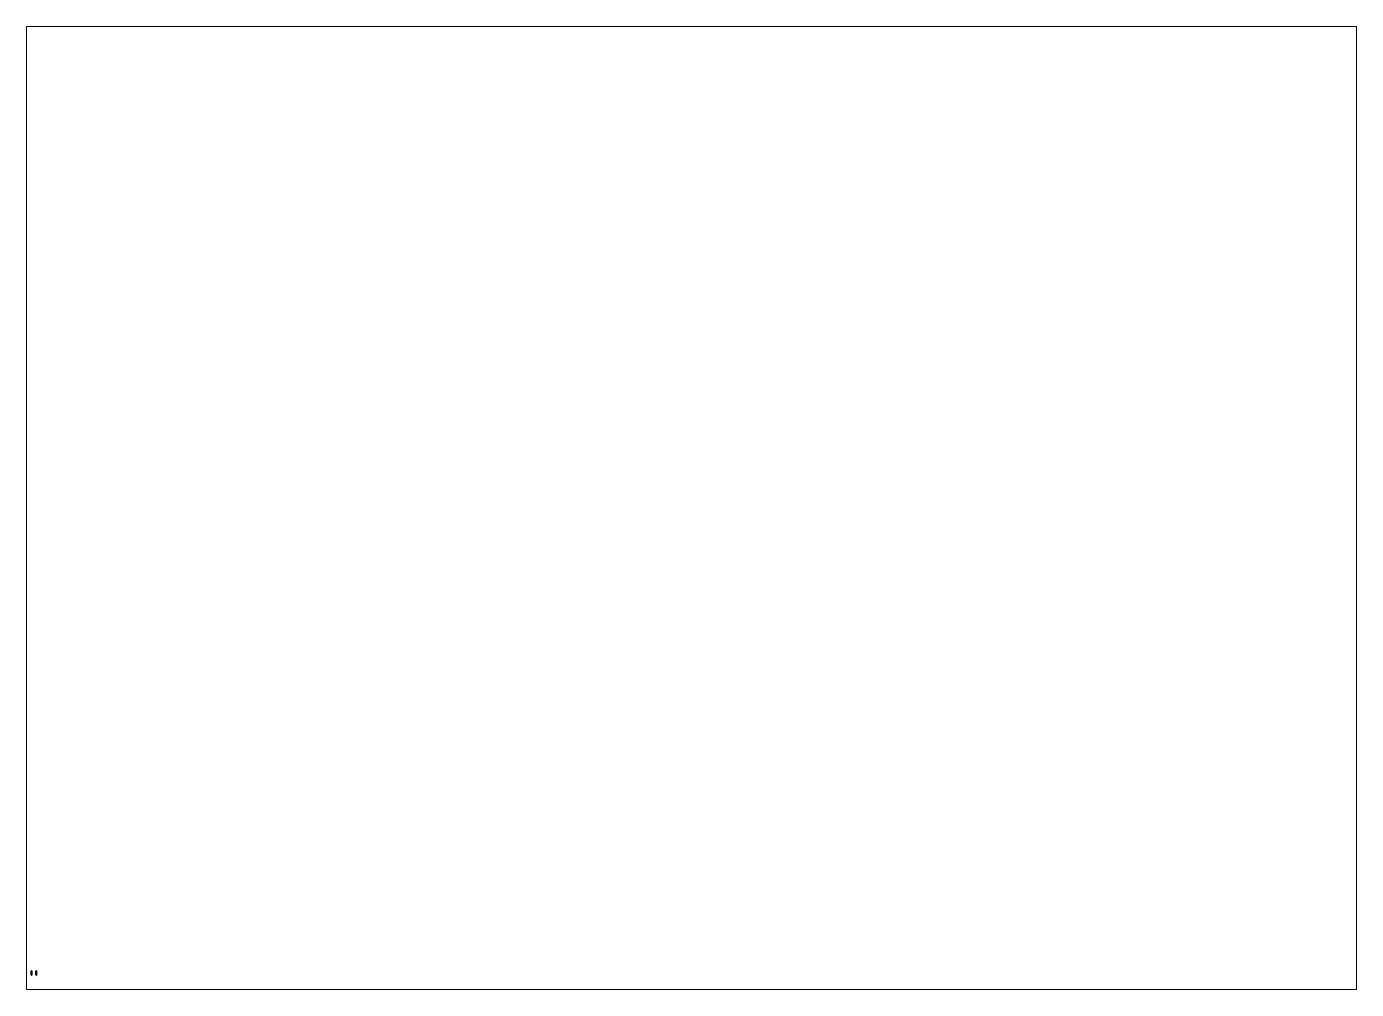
# Paper-space layout 'Layout1' of a CAD drawing. Extents: x 28 to 251, y 20 to 181.
# The model-space entities are those that its viewports show. They can reach past a viewport. Long polylines and large blocks are cut down to what shows.
import ezdxf

# ---------------------------------------------------------------- set-up
doc = ezdxf.new("R2010")
doc.units = 0
doc.layers.get('0').update_dxf_attribs({"linetype": 'CONTINUOUS'})
doc.layers.add('WHEELS', color=2, linetype='CONTINUOUS')

msp = doc.modelspace()

# ---------------------------------------------------------------- linework, layer by layer
at = {"layer": 'WHEELS'}
for points in [[(-0.78, 0.02, 0.08), (-0.78, 0.07, 0.03), (-0.85, 0.05, 0.02), (-0.85, 0.01, 0.05)], [(-0.78, 0.07, 0.03), (-0.78, 0.07, -0.03), (-0.85, 0.05, -0.02), (-0.85, 0.05, 0.02)], [(-0.78, 0.07, -0.03), (-0.78, 0.02, -0.08), (-0.85, 0.01, -0.05), (-0.85, 0.05, -0.02)], [(-0.85, 0.01, 0.05), (-0.85, 0.05, 0.02), (-0.85, 0.05, -0.02), (-0.85, -0.03, 0.04)], [(-0.85, -0.03, 0.04), (-0.85, 0.05, -0.02), (-0.85, 0.01, -0.05), (-0.85, -0.05)], [(-0.78, -0.05, 0.06), (-0.78, 0.02, 0.08), (-0.85, 0.01, 0.05), (-0.85, -0.03, 0.04)], [(-0.78, 0.02, -0.08), (-0.78, -0.05, -0.06), (-0.85, -0.03, -0.04), (-0.85, 0.01, -0.05)], [(-0.85, -0.05), (-0.85, 0.01, -0.05), (-0.85, -0.03, -0.04)], [(-0.8, 0.64, 0.31), (-0.8, 0.71), (-0.82, 0.61), (-0.82, 0.55, 0.26)], [(-0.8, 0.71), (-0.8, 0.64, -0.31), (-0.82, 0.55, -0.26), (-0.82, 0.61)], [(-0.8, 0.44, 0.56), (-0.8, 0.64, 0.31), (-0.82, 0.55, 0.26), (-0.82, 0.38, 0.48)], [(-0.8, 0.64, -0.31), (-0.8, 0.44, -0.56), (-0.82, 0.38, -0.48), (-0.82, 0.55, -0.26)], [(-0.82, 0.55, 0.26), (-0.82, 0.61), (-0.82, 0.55), (-0.82, 0.5, 0.24)], [(-0.82, 0.61), (-0.82, 0.55, -0.26), (-0.82, 0.5, -0.24), (-0.82, 0.55)], [(-0.82, 0.38, 0.48), (-0.82, 0.55, 0.26), (-0.82, 0.5, 0.24), (-0.82, 0.34, 0.43)], [(-0.82, 0.55, -0.26), (-0.82, 0.38, -0.48), (-0.82, 0.34, -0.43), (-0.82, 0.5, -0.24)], [(-0.82, 0.5, 0.24), (-0.82, 0.55), (-0.78, 0.49), (-0.78, 0.46, 0.12)], [(-0.82, 0.55), (-0.82, 0.5, -0.24), (-0.78, 0.46, -0.12), (-0.78, 0.49)], [(-0.82, 0.5, 0.24), (-0.82, 0.5, 0.24), (-0.78, 0.44, 0.21), (-0.78, 0.38, 0.29)], [(-0.82, 0.34, 0.43), (-0.82, 0.5, 0.24), (-0.78, 0.38, 0.29), (-0.78, 0.31, 0.38)], [(-0.82, 0.5, 0.24), (-0.82, 0.5, 0.24), (-0.78, 0.46, 0.12), (-0.78, 0.44, 0.21)], [(-0.82, 0.5, -0.24), (-0.82, 0.5, -0.24), (-0.78, 0.44, -0.21), (-0.78, 0.46, -0.12)], [(-0.82, 0.5, -0.24), (-0.82, 0.34, -0.43), (-0.78, 0.31, -0.38), (-0.78, 0.38, -0.29)], [(-0.82, 0.5, -0.24), (-0.82, 0.5, -0.24), (-0.78, 0.38, -0.29), (-0.78, 0.44, -0.21)], [(-0.8, 0.16, 0.69), (-0.8, 0.44, 0.56), (-0.82, 0.38, 0.48), (-0.82, 0.14, 0.59)], [(-0.8, 0.44, -0.56), (-0.8, 0.16, -0.69), (-0.82, 0.14, -0.59), (-0.82, 0.38, -0.48)], [(-0.82, 0.14, 0.59), (-0.82, 0.38, 0.48), (-0.82, 0.34, 0.43), (-0.82, 0.12, 0.54)], [(-0.82, 0.38, -0.48), (-0.82, 0.14, -0.59), (-0.82, 0.12, -0.54), (-0.82, 0.34, -0.43)], [(-0.82, 0.12, 0.54), (-0.82, 0.34, 0.43), (-0.78, 0.31, 0.38), (-0.78, 0.2, 0.43)], [(-0.82, 0.34, -0.43), (-0.82, 0.12, -0.54), (-0.78, 0.2, -0.43), (-0.78, 0.31, -0.38)], [(-0.82, 0.12, 0.54), (-0.82, 0.12, 0.54), (-0.78, 0.2, 0.43), (-0.78, 0.11, 0.48)], [(-0.82, 0.12, -0.54), (-0.82, 0.12, -0.54), (-0.78, 0.11, -0.48), (-0.78, 0.2, -0.43)], [(-0.8, -0.16, 0.69), (-0.8, 0.16, 0.69), (-0.82, 0.14, 0.59), (-0.82, -0.14, 0.59)], [(-0.8, 0.16, -0.69), (-0.8, -0.16, -0.69), (-0.82, -0.14, -0.59), (-0.82, 0.14, -0.59)], [(-0.82, -0.14, 0.59), (-0.82, 0.14, 0.59), (-0.82, 0.12, 0.54), (-0.82, -0.12, 0.54)], [(-0.82, 0.14, -0.59), (-0.82, -0.14, -0.59), (-0.82, -0.12, -0.54), (-0.82, 0.12, -0.54)], [(-0.82, 0.12, 0.54), (-0.82, 0.12, 0.54), (-0.78, 0.11, 0.48), (-0.78, 0.01, 0.48)], [(-0.82, -0.12, 0.54), (-0.82, 0.12, 0.54), (-0.78, 0.01, 0.48), (-0.78, -0.11, 0.48)], [(-0.82, 0.12, -0.54), (-0.82, -0.12, -0.54), (-0.78, -0.11, -0.48), (-0.78, 0.01, -0.48)], [(-0.82, 0.12, -0.54), (-0.82, 0.12, -0.54), (-0.78, 0.01, -0.48), (-0.78, 0.11, -0.48)], [(-0.68, 0.64, 0.31), (-0.68, 0.71), (-0.8, 0.71), (-0.8, 0.64, 0.31)], [(-0.68, 0.71), (-0.68, 0.64, -0.31), (-0.8, 0.64, -0.31), (-0.8, 0.71)], [(-0.68, 0.44, 0.56), (-0.68, 0.64, 0.31), (-0.8, 0.64, 0.31), (-0.8, 0.44, 0.56)], [(-0.68, 0.64, -0.31), (-0.68, 0.44, -0.56), (-0.8, 0.44, -0.56), (-0.8, 0.64, -0.31)], [(-0.68, 0.16, 0.69), (-0.68, 0.44, 0.56), (-0.8, 0.44, 0.56), (-0.8, 0.16, 0.69)], [(-0.68, 0.44, -0.56), (-0.68, 0.16, -0.69), (-0.8, 0.16, -0.69), (-0.8, 0.44, -0.56)], [(-0.68, -0.16, 0.69), (-0.68, 0.16, 0.69), (-0.8, 0.16, 0.69), (-0.8, -0.16, 0.69)], [(-0.68, 0.16, -0.69), (-0.68, -0.16, -0.69), (-0.8, -0.16, -0.69), (-0.8, 0.16, -0.69)], [(-0.8, 0.11, 0.04), (-0.8, 0.1, 0.05), (-0.8, 0.1, 0.06), (-0.8, 0.12, 0.06)], [(-0.78, 0.1, 0.07), (-0.78, 0.12, 0.06), (-0.8, 0.12, 0.06), (-0.8, 0.1, 0.06)], [(-0.78, 0.12, 0.06), (-0.78, 0.11, 0.04), (-0.8, 0.11, 0.04), (-0.8, 0.12, 0.06)], [(-0.8, 0.1, -0.06), (-0.8, 0.1, -0.05), (-0.8, 0.11, -0.04), (-0.8, 0.12, -0.06)], [(-0.78, 0.11, -0.04), (-0.78, 0.12, -0.06), (-0.8, 0.12, -0.06), (-0.8, 0.11, -0.04)], [(-0.78, 0.12, -0.06), (-0.78, 0.1, -0.07), (-0.8, 0.1, -0.06), (-0.8, 0.12, -0.06)], [(-0.78, 0.11, 0.04), (-0.78, 0.09, 0.05), (-0.8, 0.1, 0.05), (-0.8, 0.11, 0.04)], [(-0.78, 0.09, -0.05), (-0.78, 0.11, -0.04), (-0.8, 0.11, -0.04), (-0.8, 0.1, -0.05)], [(-0.78, 0.09, 0.05), (-0.78, 0.1, 0.07), (-0.8, 0.1, 0.06), (-0.8, 0.1, 0.05)], [(-0.78, 0.1, -0.07), (-0.78, 0.09, -0.05), (-0.8, 0.1, -0.05), (-0.8, 0.1, -0.06)], [(-0.8, 0.04, 0.11), (-0.8, 0.02, 0.11), (-0.8, 0.02, 0.12), (-0.8, 0.03, 0.13)], [(-0.78, 0.04, 0.11), (-0.78, 0.02, 0.1), (-0.8, 0.02, 0.11), (-0.8, 0.04, 0.11)], [(-0.78, 0.03, 0.13), (-0.78, 0.04, 0.11), (-0.8, 0.04, 0.11), (-0.8, 0.03, 0.13)], [(-0.8, 0.02, -0.12), (-0.8, 0.02, -0.11), (-0.8, 0.04, -0.11), (-0.8, 0.03, -0.13)], [(-0.78, 0.04, -0.11), (-0.78, 0.03, -0.13), (-0.8, 0.03, -0.13), (-0.8, 0.04, -0.11)], [(-0.78, 0.02, -0.1), (-0.78, 0.04, -0.11), (-0.8, 0.04, -0.11), (-0.8, 0.02, -0.11)], [(-0.78, 0.01, 0.12), (-0.78, 0.03, 0.13), (-0.8, 0.03, 0.13), (-0.8, 0.02, 0.12)], [(-0.78, 0.03, -0.13), (-0.78, 0.01, -0.12), (-0.8, 0.02, -0.12), (-0.8, 0.03, -0.13)], [(-0.78, 0.02, 0.1), (-0.78, 0.01, 0.12), (-0.8, 0.02, 0.12), (-0.8, 0.02, 0.11)], [(-0.78, 0.01, -0.12), (-0.78, 0.02, -0.1), (-0.8, 0.02, -0.11), (-0.8, 0.02, -0.12)], [(-0.7, 0.49), (-0.7, 0.46, 0.12), (-0.78, 0.46, 0.12), (-0.78, 0.49)], [(-0.7, 0.46, -0.12), (-0.7, 0.49), (-0.78, 0.49), (-0.78, 0.46, -0.12)], [(-0.78, 0.46, 0.12), (-0.78, 0.35, 0.1), (-0.78, 0.44, 0.21)], [(-0.7, 0.46, 0.12), (-0.7, 0.35, 0.1), (-0.78, 0.35, 0.1), (-0.78, 0.46, 0.12)], [(-0.78, 0.44, -0.21), (-0.78, 0.35, -0.1), (-0.78, 0.46, -0.12)], [(-0.7, 0.35, -0.1), (-0.7, 0.46, -0.12), (-0.78, 0.46, -0.12), (-0.78, 0.35, -0.1)], [(-0.78, 0.44, 0.21), (-0.78, 0.14, 0.07), (-0.78, 0.09, 0.11), (-0.78, 0.3, 0.21)], [(-0.78, 0.35, 0.1), (-0.78, 0.14, 0), (-0.78, 0.14, 0.07), (-0.78, 0.44, 0.21)], [(-0.78, 0.44, 0.21), (-0.78, 0.3, 0.21), (-0.78, 0.38, 0.29)], [(-0.78, 0.44, -0.21), (-0.78, 0.14, -0.07), (-0.78, 0.14, 0), (-0.78, 0.35, -0.1)], [(-0.78, 0.3, -0.21), (-0.78, 0.09, -0.11), (-0.78, 0.14, -0.07), (-0.78, 0.44, -0.21)], [(-0.78, 0.38, -0.29), (-0.78, 0.3, -0.21), (-0.78, 0.44, -0.21)], [(-0.7, 0.3, 0.21), (-0.7, 0.38, 0.29), (-0.78, 0.38, 0.29), (-0.78, 0.3, 0.21)], [(-0.7, 0.38, 0.29), (-0.7, 0.31, 0.38), (-0.78, 0.31, 0.38), (-0.78, 0.38, 0.29)], [(-0.7, 0.31, -0.38), (-0.7, 0.38, -0.29), (-0.78, 0.38, -0.29), (-0.78, 0.31, -0.38)], [(-0.7, 0.38, -0.29), (-0.7, 0.3, -0.21), (-0.78, 0.3, -0.21), (-0.78, 0.38, -0.29)], [(-0.7, 0.35, 0.1), (-0.7, 0.14, 0), (-0.78, 0.14, 0), (-0.78, 0.35, 0.1)], [(-0.7, 0.14, 0), (-0.7, 0.35, -0.1), (-0.78, 0.35, -0.1), (-0.78, 0.14, 0)], [(-0.7, 0.31, 0.38), (-0.7, 0.2, 0.43), (-0.78, 0.2, 0.43), (-0.78, 0.31, 0.38)], [(-0.7, 0.2, -0.43), (-0.7, 0.31, -0.38), (-0.78, 0.31, -0.38), (-0.78, 0.2, -0.43)], [(-0.7, 0.09, 0.11), (-0.7, 0.3, 0.21), (-0.78, 0.3, 0.21), (-0.78, 0.09, 0.11)], [(-0.7, 0.3, -0.21), (-0.7, 0.09, -0.11), (-0.78, 0.09, -0.11), (-0.78, 0.3, -0.21)], [(-0.78, 0.2, 0.43), (-0.78, 0.14, 0.34), (-0.78, 0.11, 0.48)], [(-0.7, 0.2, 0.43), (-0.7, 0.14, 0.34), (-0.78, 0.14, 0.34), (-0.78, 0.2, 0.43)], [(-0.78, 0.11, -0.48), (-0.78, 0.14, -0.34), (-0.78, 0.2, -0.43)], [(-0.7, 0.14, -0.34), (-0.7, 0.2, -0.43), (-0.78, 0.2, -0.43), (-0.78, 0.14, -0.34)], [(-0.78, 0.09, 0.11), (-0.78, 0.14, 0.07), (-0.78, 0.12, 0.06), (-0.78, 0.02, 0.1)], [(-0.78, 0.14, 0), (-0.78, 0.14, -0.07), (-0.78, 0.12, -0.06), (-0.78, 0.09, 0.05)], [(-0.78, 0.14, 0), (-0.78, 0.14, 0), (-0.78, 0.09, 0.05), (-0.78, 0.11, 0.04)], [(-0.78, 0.14, 0.07), (-0.78, 0.14, 0), (-0.78, 0.11, 0.04), (-0.78, 0.12, 0.06)], [(-0.78, 0.14, -0.07), (-0.78, 0.09, -0.11), (-0.78, 0.1, -0.07), (-0.78, 0.12, -0.06)], [(-0.78, 0.14, 0.34), (-0.78, 0.09, 0.11), (-0.78, 0.04, 0.16), (-0.78, 0.11, 0.48)], [(-0.7, 0.14, 0.34), (-0.7, 0.09, 0.11), (-0.78, 0.09, 0.11), (-0.78, 0.14, 0.34)], [(-0.78, 0.11, -0.48), (-0.78, 0.04, -0.16), (-0.78, 0.09, -0.11), (-0.78, 0.14, -0.34)], [(-0.7, 0.09, -0.11), (-0.7, 0.14, -0.34), (-0.78, 0.14, -0.34), (-0.78, 0.09, -0.11)], [(-0.78, 0.02, 0.1), (-0.78, 0.02, 0.1), (-0.78, 0.12, 0.06), (-0.78, 0.1, 0.07)], [(-0.78, 0.09, 0.05), (-0.78, 0.09, 0.05), (-0.78, 0.12, -0.06), (-0.78, 0.11, -0.04)], [(-0.78, 0.11, -0.04), (-0.78, 0.07, -0.03), (-0.78, 0.07, 0.03), (-0.78, 0.09, 0.05)], [(-0.78, 0.09, -0.05), (-0.78, 0.07, -0.03), (-0.78, 0.07, -0.03), (-0.78, 0.11, -0.04)], [(-0.78, 0.11, 0.48), (-0.78, 0.04, 0.16), (-0.78, -0.03, 0.14), (-0.78, 0.02, 0.36)], [(-0.78, 0.11, 0.48), (-0.78, 0.02, 0.36), (-0.78, 0.01, 0.48)], [(-0.78, 0.02, -0.36), (-0.78, -0.03, -0.14), (-0.78, 0.04, -0.16), (-0.78, 0.11, -0.48)], [(-0.78, 0.01, -0.48), (-0.78, 0.02, -0.36), (-0.78, 0.11, -0.48)], [(-0.78, 0.1, 0.07), (-0.78, 0.07, 0.03), (-0.78, 0.02, 0.08), (-0.78, 0.02, 0.1)], [(-0.78, 0.09, 0.05), (-0.78, 0.07, 0.03), (-0.78, 0.07, 0.03), (-0.78, 0.1, 0.07)], [(-0.78, 0.09, -0.11), (-0.78, 0.09, -0.11), (-0.78, 0.09, -0.05), (-0.78, 0.1, -0.07)], [(-0.78, 0.09, 0.11), (-0.78, 0.09, 0.11), (-0.78, 0.02, 0.1), (-0.78, 0.04, 0.11)], [(-0.78, 0.04, 0.16), (-0.78, 0.09, 0.11), (-0.78, 0.04, 0.11), (-0.78, 0.03, 0.13)], [(-0.78, 0.09, -0.11), (-0.78, 0.04, -0.16), (-0.78, 0.03, -0.13), (-0.78, 0.09, -0.05)], [(-0.78, 0.04, -0.11), (-0.78, 0.02, -0.08), (-0.78, 0.07, -0.03), (-0.78, 0.09, -0.05)], [(-0.78, 0.09, -0.05), (-0.78, 0.09, -0.05), (-0.78, 0.03, -0.13), (-0.78, 0.04, -0.11)], [(-0.78, -0.03, 0.14), (-0.78, 0.04, 0.16), (-0.78, 0.03, 0.13), (-0.78, -0.07, 0.08)], [(-0.78, 0.02, -0.1), (-0.78, 0.02, -0.08), (-0.78, 0.02, -0.08), (-0.78, 0.04, -0.11)], [(-0.78, 0.04, -0.16), (-0.78, -0.03, -0.14), (-0.78, 0.01, -0.12), (-0.78, 0.03, -0.13)], [(-0.78, -0.07, 0.08), (-0.78, -0.07, 0.08), (-0.78, 0.03, 0.13), (-0.78, 0.01, 0.12)], [(-0.78, 0.01, 0.12), (-0.78, 0.02, 0.08), (-0.78, -0.05, 0.06), (-0.78, -0.07, 0.08)], [(-0.78, 0.02, 0.1), (-0.78, 0.02, 0.08), (-0.78, 0.02, 0.08), (-0.78, 0.01, 0.12)], [(-0.78, -0.03, -0.14), (-0.78, -0.1, -0.13), (-0.78, -0.08, -0.11), (-0.78, 0.02, -0.1)], [(-0.78, -0.06, -0.1), (-0.78, -0.05, -0.06), (-0.78, 0.02, -0.08), (-0.78, 0.02, -0.1)], [(-0.78, 0.02, -0.1), (-0.78, 0.02, -0.1), (-0.78, -0.08, -0.11), (-0.78, -0.06, -0.1)], [(-0.78, -0.03, -0.14), (-0.78, -0.03, -0.14), (-0.78, 0.02, -0.1), (-0.78, 0.01, -0.12)], [(-0.7, -0.03, 0.14), (-0.7, 0.02, 0.36), (-0.78, 0.02, 0.36), (-0.78, -0.03, 0.14)], [(-0.7, 0.02, 0.36), (-0.7, 0.01, 0.48), (-0.78, 0.01, 0.48), (-0.78, 0.02, 0.36)], [(-0.7, 0.02, -0.36), (-0.7, -0.03, -0.14), (-0.78, -0.03, -0.14), (-0.78, 0.02, -0.36)], [(-0.7, 0.01, -0.48), (-0.7, 0.02, -0.36), (-0.78, 0.02, -0.36), (-0.78, 0.01, -0.48)], [(-0.7, 0.01, 0.48), (-0.7, -0.11, 0.48), (-0.78, -0.11, 0.48), (-0.78, 0.01, 0.48)], [(-0.7, -0.11, -0.48), (-0.7, 0.01, -0.48), (-0.78, 0.01, -0.48), (-0.78, -0.11, -0.48)], [(-0.66, 0.55), (-0.66, 0.5, 0.24), (-0.7, 0.46, 0.12), (-0.7, 0.49)], [(-0.66, 0.5, -0.24), (-0.66, 0.55), (-0.7, 0.49), (-0.7, 0.46, -0.12)], [(-0.66, 0.5, 0.24), (-0.66, 0.5, 0.24), (-0.7, 0.38, 0.29), (-0.7, 0.44, 0.21)], [(-0.66, 0.5, 0.24), (-0.66, 0.34, 0.43), (-0.7, 0.31, 0.38), (-0.7, 0.38, 0.29)], [(-0.66, 0.5, 0.24), (-0.66, 0.5, 0.24), (-0.7, 0.44, 0.21), (-0.7, 0.46, 0.12)], [(-0.66, 0.5, -0.24), (-0.66, 0.5, -0.24), (-0.7, 0.46, -0.12), (-0.7, 0.44, -0.21)], [(-0.66, 0.34, -0.43), (-0.66, 0.5, -0.24), (-0.7, 0.38, -0.29), (-0.7, 0.31, -0.38)], [(-0.66, 0.5, -0.24), (-0.66, 0.5, -0.24), (-0.7, 0.44, -0.21), (-0.7, 0.38, -0.29)], [(-0.7, 0.46, 0.12), (-0.7, 0.46, 0.12), (-0.7, 0.44, 0.21), (-0.7, 0.35, 0.1)], [(-0.7, 0.44, -0.21), (-0.7, 0.44, -0.21), (-0.7, 0.46, -0.12), (-0.7, 0.35, -0.1)], [(-0.7, 0.3, 0.21), (-0.7, 0.09, 0.11), (-0.7, 0.14, 0.07), (-0.7, 0.44, 0.21)], [(-0.7, 0.44, 0.21), (-0.7, 0.14, 0.07), (-0.7, 0.14, 0), (-0.7, 0.35, 0.1)], [(-0.7, 0.44, 0.21), (-0.7, 0.44, 0.21), (-0.7, 0.38, 0.29), (-0.7, 0.3, 0.21)], [(-0.7, 0.35, -0.1), (-0.7, 0.14, 0), (-0.7, 0.14, -0.07), (-0.7, 0.44, -0.21)], [(-0.7, 0.44, -0.21), (-0.7, 0.14, -0.07), (-0.7, 0.09, -0.11), (-0.7, 0.3, -0.21)], [(-0.7, 0.38, -0.29), (-0.7, 0.38, -0.29), (-0.7, 0.44, -0.21), (-0.7, 0.3, -0.21)], [(-0.66, 0.34, 0.43), (-0.66, 0.12, 0.54), (-0.7, 0.2, 0.43), (-0.7, 0.31, 0.38)], [(-0.66, 0.12, -0.54), (-0.66, 0.34, -0.43), (-0.7, 0.31, -0.38), (-0.7, 0.2, -0.43)], [(-0.7, 0.2, 0.43), (-0.7, 0.2, 0.43), (-0.7, 0.11, 0.48), (-0.7, 0.14, 0.34)], [(-0.7, 0.11, -0.48), (-0.7, 0.11, -0.48), (-0.7, 0.2, -0.43), (-0.7, 0.14, -0.34)], [(-0.66, 0.12, 0.54), (-0.66, 0.12, 0.54), (-0.7, 0.11, 0.48), (-0.7, 0.2, 0.43)], [(-0.66, 0.12, -0.54), (-0.66, 0.12, -0.54), (-0.7, 0.2, -0.43), (-0.7, 0.11, -0.48)], [(-0.7, 0.11, 0.48), (-0.7, 0.04, 0.16), (-0.7, 0.09, 0.11), (-0.7, 0.14, 0.34)], [(-0.7, 0.14, -0.34), (-0.7, 0.09, -0.11), (-0.7, 0.04, -0.16), (-0.7, 0.11, -0.48)], [(-0.7, -0.1, 0.13), (-0.7, 0.04, -0.16), (-0.7, 0.14, 0.07), (-0.7, 0.04, 0.16)], [(-0.7, 0.04, -0.16), (-0.7, 0.14, -0.07), (-0.7, 0.14, -0.07), (-0.7, 0.14, 0.07)], [(-0.66, 0.12, 0.54), (-0.66, 0.12, 0.54), (-0.7, 0.01, 0.48), (-0.7, 0.11, 0.48)], [(-0.66, 0.12, 0.54), (-0.66, -0.12, 0.54), (-0.7, -0.11, 0.48), (-0.7, 0.01, 0.48)], [(-0.66, -0.12, -0.54), (-0.66, 0.12, -0.54), (-0.7, 0.01, -0.48), (-0.7, -0.11, -0.48)], [(-0.66, 0.12, -0.54), (-0.66, 0.12, -0.54), (-0.7, 0.11, -0.48), (-0.7, 0.01, -0.48)], [(-0.7, 0.02, 0.36), (-0.7, -0.03, 0.14), (-0.7, 0.04, 0.16), (-0.7, 0.11, 0.48)], [(-0.7, 0.11, 0.48), (-0.7, 0.11, 0.48), (-0.7, 0.01, 0.48), (-0.7, 0.02, 0.36)], [(-0.7, 0.11, -0.48), (-0.7, 0.04, -0.16), (-0.7, -0.03, -0.14), (-0.7, 0.02, -0.36)], [(-0.7, 0.01, -0.48), (-0.7, 0.01, -0.48), (-0.7, 0.11, -0.48), (-0.7, 0.02, -0.36)], [(-0.7, -0.16), (-0.7, -0.1, -0.13), (-0.7, 0.04, -0.16), (-0.7, -0.1, 0.13)], [(-0.68, 0.64, -0.31), (-0.68, 0.71), (-0.66, 0.61), (-0.66, 0.55, -0.26)], [(-0.68, 0.71), (-0.68, 0.64, 0.31), (-0.66, 0.55, 0.26), (-0.66, 0.61)], [(-0.68, 0.44, -0.56), (-0.68, 0.64, -0.31), (-0.66, 0.55, -0.26), (-0.66, 0.38, -0.48)], [(-0.68, 0.64, 0.31), (-0.68, 0.44, 0.56), (-0.66, 0.38, 0.48), (-0.66, 0.55, 0.26)], [(-0.68, 0.16, -0.69), (-0.68, 0.44, -0.56), (-0.66, 0.38, -0.48), (-0.66, 0.14, -0.59)], [(-0.68, 0.44, 0.56), (-0.68, 0.16, 0.69), (-0.66, 0.14, 0.59), (-0.66, 0.38, 0.48)], [(-0.68, -0.16, -0.69), (-0.68, 0.16, -0.69), (-0.66, 0.14, -0.59), (-0.66, -0.14, -0.59)], [(-0.68, 0.16, 0.69), (-0.68, -0.16, 0.69), (-0.66, -0.14, 0.59), (-0.66, 0.14, 0.59)], [(-0.66, 0.61), (-0.66, 0.55, 0.26), (-0.66, 0.5, 0.24), (-0.66, 0.55)], [(-0.66, 0.55, -0.26), (-0.66, 0.61), (-0.66, 0.55), (-0.66, 0.5, -0.24)], [(-0.66, 0.55, 0.26), (-0.66, 0.38, 0.48), (-0.66, 0.34, 0.43), (-0.66, 0.5, 0.24)], [(-0.66, 0.38, -0.48), (-0.66, 0.55, -0.26), (-0.66, 0.5, -0.24), (-0.66, 0.34, -0.43)], [(-0.66, 0.38, 0.48), (-0.66, 0.14, 0.59), (-0.66, 0.12, 0.54), (-0.66, 0.34, 0.43)], [(-0.66, 0.14, -0.59), (-0.66, 0.38, -0.48), (-0.66, 0.34, -0.43), (-0.66, 0.12, -0.54)], [(-0.66, 0.14, 0.59), (-0.66, -0.14, 0.59), (-0.66, -0.12, 0.54), (-0.66, 0.12, 0.54)], [(-0.66, -0.14, -0.59), (-0.66, 0.14, -0.59), (-0.66, 0.12, -0.54), (-0.66, -0.12, -0.54)], [(0.68, 0.71), (0.68, 0.64, -0.31), (0.66, 0.55, -0.26), (0.66, 0.61)], [(0.68, 0.64, 0.31), (0.68, 0.71), (0.66, 0.61), (0.66, 0.55, 0.26)], [(0.68, 0.64, -0.31), (0.68, 0.44, -0.56), (0.66, 0.38, -0.48), (0.66, 0.55, -0.26)], [(0.68, 0.44, 0.56), (0.68, 0.64, 0.31), (0.66, 0.55, 0.26), (0.66, 0.38, 0.48)], [(0.66, 0.61), (0.66, 0.55, -0.26), (0.66, 0.5, -0.24), (0.66, 0.55)], [(0.66, 0.55, 0.26), (0.66, 0.61), (0.66, 0.55), (0.66, 0.5, 0.24)], [(0.66, 0.55), (0.66, 0.5, -0.24), (0.7, 0.44, -0.21), (0.7, 0.47, -0.1)], [(0.66, 0.55), (0.66, 0.55), (0.7, 0.47, -0.1), (0.7, 0.49)], [(0.66, 0.55, -0.26), (0.66, 0.38, -0.48), (0.66, 0.34, -0.43), (0.66, 0.5, -0.24)], [(0.66, 0.38, 0.48), (0.66, 0.55, 0.26), (0.66, 0.5, 0.24), (0.66, 0.34, 0.43)], [(0.66, 0.5, 0.24), (0.66, 0.55), (0.7, 0.47, 0.1), (0.7, 0.44, 0.21)], [(0.66, 0.55), (0.66, 0.55), (0.7, 0.49), (0.7, 0.47, 0.1)], [(0.66, 0.5, -0.24), (0.66, 0.34, -0.43), (0.7, 0.37, -0.31), (0.7, 0.44, -0.21)], [(0.66, 0.34, 0.43), (0.66, 0.5, 0.24), (0.7, 0.44, 0.21), (0.7, 0.37, 0.31)], [(0.68, 0.44, -0.56), (0.68, 0.16, -0.69), (0.66, 0.14, -0.59), (0.66, 0.38, -0.48)], [(0.68, 0.16, 0.69), (0.68, 0.44, 0.56), (0.66, 0.38, 0.48), (0.66, 0.14, 0.59)], [(0.66, 0.38, -0.48), (0.66, 0.14, -0.59), (0.66, 0.12, -0.54), (0.66, 0.34, -0.43)], [(0.66, 0.14, 0.59), (0.66, 0.38, 0.48), (0.66, 0.34, 0.43), (0.66, 0.12, 0.54)], [(0.66, 0.34, -0.43), (0.66, 0.34, -0.43), (0.7, 0.31, -0.38), (0.7, 0.37, -0.31)], [(0.66, 0.34, 0.43), (0.66, 0.34, 0.43), (0.7, 0.37, 0.31), (0.7, 0.31, 0.38)], [(0.66, 0.34, -0.43), (0.66, 0.12, -0.54), (0.7, 0.11, -0.48), (0.7, 0.22, -0.43)], [(0.66, 0.34, -0.43), (0.66, 0.34, -0.43), (0.7, 0.22, -0.43), (0.7, 0.31, -0.38)], [(0.66, 0.12, 0.54), (0.66, 0.34, 0.43), (0.7, 0.22, 0.43), (0.7, 0.11, 0.48)], [(0.66, 0.34, 0.43), (0.66, 0.34, 0.43), (0.7, 0.31, 0.38), (0.7, 0.22, 0.43)], [(0.68, 0.16, -0.69), (0.68, -0.16, -0.69), (0.66, -0.14, -0.59), (0.66, 0.14, -0.59)], [(0.68, -0.16, 0.69), (0.68, 0.16, 0.69), (0.66, 0.14, 0.59), (0.66, -0.14, 0.59)], [(0.66, 0.14, -0.59), (0.66, -0.14, -0.59), (0.66, -0.12, -0.54), (0.66, 0.12, -0.54)], [(0.66, -0.14, 0.59), (0.66, 0.14, 0.59), (0.66, 0.12, 0.54), (0.66, -0.12, 0.54)], [(0.66, 0.12, -0.54), (0.66, -0.12, -0.54), (0.7, -0.01, -0.48), (0.7, 0.11, -0.48)], [(0.66, -0.12, 0.54), (0.66, 0.12, 0.54), (0.7, 0.11, 0.48), (0.7, -0.01, 0.48)], [(0.68, 0.64, -0.31), (0.68, 0.71), (0.8, 0.71), (0.8, 0.64, -0.31)], [(0.68, 0.71), (0.68, 0.64, 0.31), (0.8, 0.64, 0.31), (0.8, 0.71)], [(0.68, 0.44, -0.56), (0.68, 0.64, -0.31), (0.8, 0.64, -0.31), (0.8, 0.44, -0.56)], [(0.68, 0.64, 0.31), (0.68, 0.44, 0.56), (0.8, 0.44, 0.56), (0.8, 0.64, 0.31)], [(0.68, 0.16, -0.69), (0.68, 0.44, -0.56), (0.8, 0.44, -0.56), (0.8, 0.16, -0.69)], [(0.68, 0.44, 0.56), (0.68, 0.16, 0.69), (0.8, 0.16, 0.69), (0.8, 0.44, 0.56)], [(0.68, -0.16, -0.69), (0.68, 0.16, -0.69), (0.8, 0.16, -0.69), (0.8, -0.16, -0.69)], [(0.68, 0.16, 0.69), (0.68, -0.16, 0.69), (0.8, -0.16, 0.69), (0.8, 0.16, 0.69)], [(0.7, 0.49), (0.7, 0.49), (0.7, 0.47, -0.1), (0.7, 0.36, -0.06)], [(0.7, 0.49), (0.7, 0.16), (0.7, 0.13, 0.06), (0.7, 0.36, 0.06)], [(0.7, 0.36, -0.06), (0.7, 0.13, -0.06), (0.7, 0.16), (0.7, 0.49)], [(0.7, 0.47, 0.1), (0.7, 0.47, 0.1), (0.7, 0.49), (0.7, 0.36, 0.06)], [(0.7, 0.36, -0.06), (0.7, 0.47, -0.1), (0.78, 0.47, -0.1), (0.78, 0.36, -0.06)], [(0.7, 0.47, -0.1), (0.7, 0.44, -0.21), (0.78, 0.44, -0.21), (0.78, 0.47, -0.1)], [(0.7, 0.44, 0.21), (0.7, 0.47, 0.1), (0.78, 0.47, 0.1), (0.78, 0.44, 0.21)], [(0.7, 0.47, 0.1), (0.7, 0.36, 0.06), (0.78, 0.36, 0.06), (0.78, 0.47, 0.1)], [(0.7, 0.44, -0.21), (0.7, 0.37, -0.31), (0.78, 0.37, -0.31), (0.78, 0.44, -0.21)], [(0.7, 0.37, 0.31), (0.7, 0.44, 0.21), (0.78, 0.44, 0.21), (0.78, 0.37, 0.31)], [(0.7, 0.37, -0.31), (0.7, 0.37, -0.31), (0.7, 0.31, -0.38), (0.7, 0.27, -0.24)], [(0.7, 0.37, -0.31), (0.7, 0.27, -0.24), (0.78, 0.27, -0.24), (0.78, 0.37, -0.31)], [(0.7, 0.31, 0.38), (0.7, 0.31, 0.38), (0.7, 0.37, 0.31), (0.7, 0.27, 0.24)], [(0.7, 0.27, 0.24), (0.7, 0.37, 0.31), (0.78, 0.37, 0.31), (0.78, 0.27, 0.24)], [(0.7, 0.36, 0.06), (0.7, 0.13, 0.06), (0.78, 0.13, 0.06), (0.78, 0.36, 0.06)], [(0.7, 0.13, -0.06), (0.7, 0.36, -0.06), (0.78, 0.36, -0.06), (0.78, 0.13, -0.06)], [(0.7, 0.31, -0.38), (0.7, 0.1, -0.13), (0.7, 0.13, -0.07), (0.7, 0.27, -0.24)], [(0.7, 0.18, -0.32), (0.7, 0.03, -0.14), (0.7, 0.1, -0.13), (0.7, 0.31, -0.38)], [(0.7, 0.31, -0.38), (0.7, 0.31, -0.38), (0.7, 0.22, -0.43), (0.7, 0.18, -0.32)], [(0.7, 0.27, 0.24), (0.7, 0.13, 0.07), (0.7, 0.1, 0.13), (0.7, 0.31, 0.38)], [(0.7, 0.31, 0.38), (0.7, 0.1, 0.13), (0.7, 0.03, 0.14), (0.7, 0.18, 0.32)], [(0.7, 0.22, 0.43), (0.7, 0.22, 0.43), (0.7, 0.31, 0.38), (0.7, 0.18, 0.32)], [(0.7, 0.27, -0.24), (0.7, 0.13, -0.07), (0.78, 0.13, -0.07), (0.78, 0.27, -0.24)], [(0.7, 0.13, 0.07), (0.7, 0.27, 0.24), (0.78, 0.27, 0.24), (0.78, 0.13, 0.07)], [(0.7, 0.18, -0.32), (0.7, 0.22, -0.43), (0.78, 0.22, -0.43), (0.78, 0.18, -0.32)], [(0.7, 0.22, -0.43), (0.7, 0.11, -0.48), (0.78, 0.11, -0.48), (0.78, 0.22, -0.43)], [(0.7, 0.22, 0.43), (0.7, 0.18, 0.32), (0.78, 0.18, 0.32), (0.78, 0.22, 0.43)], [(0.7, 0.11, 0.48), (0.7, 0.22, 0.43), (0.78, 0.22, 0.43), (0.78, 0.11, 0.48)], [(0.7, 0.03, -0.14), (0.7, 0.18, -0.32), (0.78, 0.18, -0.32), (0.78, 0.03, -0.14)], [(0.7, 0.18, 0.32), (0.7, 0.03, 0.14), (0.78, 0.03, 0.14), (0.78, 0.18, 0.32)], [(0.7, 0.16), (0.7, 0.1, -0.13), (0.7, -0.04, -0.16), (0.7, 0.1, 0.13)], [(0.7, 0.13, 0.06), (0.7, 0.13, 0.07), (0.78, 0.13, 0.07), (0.78, 0.13, 0.06)], [(0.7, 0.13, -0.07), (0.7, 0.13, -0.06), (0.78, 0.13, -0.06), (0.78, 0.13, -0.07)], [(0.7, 0.11, -0.48), (0.7, -0.01, -0.48), (0.78, -0.01, -0.48), (0.78, 0.11, -0.48)], [(0.7, -0.01, 0.48), (0.7, 0.11, 0.48), (0.78, 0.11, 0.48), (0.78, -0.01, 0.48)], [(0.7, 0.1, 0.13), (0.7, -0.04, -0.16), (0.7, -0.14, 0.07), (0.7, -0.04, 0.16)], [(0.7, -0.11, -0.48), (0.7, -0.04, -0.16), (0.7, 0.03, -0.14), (0.7, -0.02, -0.36)], [(0.7, -0.02, -0.36), (0.7, 0.03, -0.14), (0.78, 0.03, -0.14), (0.78, -0.02, -0.36)], [(0.7, -0.02, 0.36), (0.7, 0.03, 0.14), (0.7, -0.04, 0.16), (0.7, -0.11, 0.48)], [(0.7, 0.03, 0.14), (0.7, -0.02, 0.36), (0.78, -0.02, 0.36), (0.78, 0.03, 0.14)], [(0.82, 0.5, -0.24), (0.82, 0.55), (0.78, 0.47, -0.1), (0.78, 0.44, -0.21)], [(0.82, 0.55), (0.82, 0.55), (0.78, 0.49), (0.78, 0.47, -0.1)], [(0.82, 0.55), (0.82, 0.5, 0.24), (0.78, 0.44, 0.21), (0.78, 0.47, 0.1)], [(0.82, 0.55), (0.82, 0.55), (0.78, 0.47, 0.1), (0.78, 0.49)], [(0.82, 0.34, -0.43), (0.82, 0.5, -0.24), (0.78, 0.44, -0.21), (0.78, 0.37, -0.31)], [(0.82, 0.5, 0.24), (0.82, 0.34, 0.43), (0.78, 0.37, 0.31), (0.78, 0.44, 0.21)], [(0.78, 0.49), (0.78, 0.36, -0.06), (0.78, 0.47, -0.1)], [(0.78, 0.36, 0.06), (0.78, 0.13, 0.06), (0.78, 0.16), (0.78, 0.49)], [(0.78, 0.49), (0.78, 0.16), (0.78, 0.13, -0.06), (0.78, 0.36, -0.06)], [(0.78, 0.47, 0.1), (0.78, 0.36, 0.06), (0.78, 0.49)], [(0.78, 0.37, -0.31), (0.78, 0.27, -0.24), (0.78, 0.31, -0.38)], [(0.82, 0.34, -0.43), (0.82, 0.34, -0.43), (0.78, 0.37, -0.31), (0.78, 0.31, -0.38)], [(0.78, 0.31, 0.38), (0.78, 0.27, 0.24), (0.78, 0.37, 0.31)], [(0.82, 0.34, 0.43), (0.82, 0.34, 0.43), (0.78, 0.31, 0.38), (0.78, 0.37, 0.31)], [(0.82, 0.12, -0.54), (0.82, 0.34, -0.43), (0.78, 0.22, -0.43), (0.78, 0.11, -0.48)], [(0.82, 0.34, -0.43), (0.82, 0.34, -0.43), (0.78, 0.31, -0.38), (0.78, 0.22, -0.43)], [(0.82, 0.34, 0.43), (0.82, 0.12, 0.54), (0.78, 0.11, 0.48), (0.78, 0.22, 0.43)], [(0.82, 0.34, 0.43), (0.82, 0.34, 0.43), (0.78, 0.22, 0.43), (0.78, 0.31, 0.38)], [(0.78, 0.27, -0.24), (0.78, 0.13, -0.07), (0.78, 0.1, -0.13), (0.78, 0.31, -0.38)], [(0.78, 0.31, -0.38), (0.78, 0.1, -0.13), (0.78, 0.03, -0.14), (0.78, 0.18, -0.32)], [(0.78, 0.31, -0.38), (0.78, 0.18, -0.32), (0.78, 0.22, -0.43)], [(0.78, 0.31, 0.38), (0.78, 0.1, 0.13), (0.78, 0.13, 0.07), (0.78, 0.27, 0.24)], [(0.78, 0.18, 0.32), (0.78, 0.03, 0.14), (0.78, 0.1, 0.13), (0.78, 0.31, 0.38)], [(0.78, 0.22, 0.43), (0.78, 0.18, 0.32), (0.78, 0.31, 0.38)], [(0.78, 0.16), (0.78, 0.13, 0.06), (0.78, 0.12, 0.01), (0.78, 0.13)], [(0.78, 0.13, -0.06), (0.78, 0.16), (0.78, 0.13), (0.78, 0.07, -0.08)], [(0.78, 0.1, -0.13), (0.78, 0.13, -0.07), (0.78, 0.09, -0.08), (0.78, 0.08, -0.11)], [(0.78, 0.13, 0.07), (0.78, 0.1, 0.13), (0.78, 0.08, 0.11), (0.78, 0.1)], [(0.78, 0.13), (0.78, 0.12, 0.01), (0.8, 0.12, 0.01), (0.8, 0.13)], [(0.78, 0.12, -0.01), (0.78, 0.13), (0.8, 0.13), (0.8, 0.12, -0.01)], [(0.78, 0.13, 0.06), (0.78, 0.13, 0.07), (0.78, 0.1), (0.78, 0.12, 0.01)], [(0.78, 0.07, -0.08), (0.78, 0.07, -0.08), (0.78, 0.13), (0.78, 0.12, -0.02)], [(0.78, 0.13, -0.07), (0.78, 0.13, -0.06), (0.78, 0.07, -0.08), (0.78, 0.09, -0.08)], [(0.82, -0.12, -0.54), (0.82, 0.12, -0.54), (0.78, 0.11, -0.48), (0.78, -0.01, -0.48)], [(0.78, 0.12, 0.01), (0.78, 0.1), (0.8, 0.11), (0.8, 0.12, 0.01)], [(0.78, 0.1), (0.78, 0.12, -0.01), (0.8, 0.12, -0.01), (0.8, 0.11)], [(0.78, 0.12, -0.02), (0.78, 0.08), (0.78, 0.05, -0.06), (0.78, 0.07, -0.08)], [(0.78, 0.1), (0.78, 0.08), (0.78, 0.08), (0.78, 0.12, -0.02)], [(0.82, 0.12, 0.54), (0.82, -0.12, 0.54), (0.78, -0.01, 0.48), (0.78, 0.11, 0.48)], [(0.78, 0.03, -0.14), (0.78, 0.1, -0.13), (0.78, 0.08, -0.11), (0.78, -0.02, -0.1)], [(0.78, 0.1, 0.13), (0.78, 0.03, 0.14), (0.78, 0.06, 0.1), (0.78, 0.08, 0.11)], [(0.78, 0.1), (0.78, 0.1), (0.78, 0.08, 0.11), (0.78, 0.09, 0.08)], [(0.78, 0.09, 0.08), (0.78, 0.05, 0.06), (0.78, 0.08), (0.78, 0.1)], [(0.78, 0.08, -0.11), (0.78, 0.09, -0.08), (0.8, 0.08, -0.09), (0.8, 0.08, -0.1)], [(0.78, 0.09, 0.08), (0.78, 0.08, 0.11), (0.8, 0.08, 0.1), (0.8, 0.08, 0.09)], [(0.78, 0.07, 0.08), (0.78, 0.09, 0.08), (0.8, 0.08, 0.09), (0.8, 0.07, 0.09)], [(0.78, 0.09, -0.08), (0.78, 0.07, -0.08), (0.8, 0.07, -0.09), (0.8, 0.08, -0.09)], [(0.78, 0.07, 0.08), (0.78, 0.05, 0.06), (0.78, 0.05, 0.06), (0.78, 0.09, 0.08)], [(0.78, 0.06, -0.1), (0.78, 0.08, -0.11), (0.8, 0.08, -0.1), (0.8, 0.07, -0.1)], [(0.78, -0.02, -0.1), (0.78, -0.02, -0.1), (0.78, 0.08, -0.11), (0.78, 0.06, -0.1)], [(0.78, 0.08), (0.78, 0.05, 0.06), (0.85, 0.03, 0.04), (0.85, 0.05)], [(0.78, 0.05, -0.06), (0.78, 0.08), (0.85, 0.05), (0.85, 0.03, -0.04)], [(0.78, 0.08, 0.11), (0.78, 0.06, 0.1), (0.8, 0.07, 0.1), (0.8, 0.08, 0.1)], [(0.78, 0.07, -0.08), (0.78, 0.06, -0.1), (0.8, 0.07, -0.1), (0.8, 0.07, -0.09)], [(0.78, 0.07, -0.08), (0.78, 0.05, -0.06), (0.78, 0.05, -0.06), (0.78, 0.06, -0.1)], [(0.78, 0.03, 0.14), (0.78, -0.04, 0.16), (0.78, -0.03, 0.13), (0.78, 0.07, 0.08)], [(0.78, -0.01, 0.12), (0.78, -0.02, 0.08), (0.78, 0.05, 0.06), (0.78, 0.07, 0.08)], [(0.78, 0.07, 0.08), (0.78, 0.07, 0.08), (0.78, -0.03, 0.13), (0.78, -0.01, 0.12)], [(0.78, 0.03, 0.14), (0.78, 0.03, 0.14), (0.78, 0.07, 0.08), (0.78, 0.06, 0.1)], [(0.78, 0.06, 0.1), (0.78, 0.07, 0.08), (0.8, 0.07, 0.09), (0.8, 0.07, 0.1)], [(0.78, 0.06, -0.1), (0.78, 0.05, -0.06), (0.78, -0.02, -0.08), (0.78, -0.02, -0.1)], [(0.78, 0.05, 0.06), (0.78, -0.02, 0.08), (0.85, -0.01, 0.05), (0.85, 0.03, 0.04)], [(0.78, -0.02, -0.08), (0.78, 0.05, -0.06), (0.85, 0.03, -0.04), (0.85, -0.01, -0.05)], [(0.78, -0.02, -0.36), (0.78, 0.03, -0.14), (0.78, -0.04, -0.16), (0.78, -0.11, -0.48)], [(0.78, 0.03, -0.14), (0.78, 0.03, -0.14), (0.78, -0.02, -0.1), (0.78, -0.01, -0.12)], [(0.78, -0.04, -0.16), (0.78, 0.03, -0.14), (0.78, -0.01, -0.12), (0.78, -0.03, -0.13)], [(0.78, -0.11, 0.48), (0.78, -0.04, 0.16), (0.78, 0.03, 0.14), (0.78, -0.02, 0.36)], [(0.8, 0.64, -0.31), (0.8, 0.71), (0.82, 0.61), (0.82, 0.55, -0.26)], [(0.8, 0.71), (0.8, 0.64, 0.31), (0.82, 0.55, 0.26), (0.82, 0.61)], [(0.8, 0.44, -0.56), (0.8, 0.64, -0.31), (0.82, 0.55, -0.26), (0.82, 0.38, -0.48)], [(0.8, 0.64, 0.31), (0.8, 0.44, 0.56), (0.82, 0.38, 0.48), (0.82, 0.55, 0.26)], [(0.8, 0.16, -0.69), (0.8, 0.44, -0.56), (0.82, 0.38, -0.48), (0.82, 0.14, -0.59)], [(0.8, 0.44, 0.56), (0.8, 0.16, 0.69), (0.82, 0.14, 0.59), (0.82, 0.38, 0.48)], [(0.8, -0.16, -0.69), (0.8, 0.16, -0.69), (0.82, 0.14, -0.59), (0.82, -0.14, -0.59)], [(0.8, 0.16, 0.69), (0.8, -0.16, 0.69), (0.82, -0.14, 0.59), (0.82, 0.14, 0.59)], [(0.8, 0.12, 0.01), (0.8, 0.11), (0.8, 0.12, -0.01), (0.8, 0.13)], [(0.8, 0.08, -0.09), (0.8, 0.07, -0.09), (0.8, 0.07, -0.1), (0.8, 0.08, -0.1)], [(0.8, 0.07, 0.1), (0.8, 0.07, 0.09), (0.8, 0.08, 0.09), (0.8, 0.08, 0.1)], [(0.82, 0.55, -0.26), (0.82, 0.61), (0.82, 0.55), (0.82, 0.5, -0.24)], [(0.82, 0.61), (0.82, 0.55, 0.26), (0.82, 0.5, 0.24), (0.82, 0.55)], [(0.82, 0.38, -0.48), (0.82, 0.55, -0.26), (0.82, 0.5, -0.24), (0.82, 0.34, -0.43)], [(0.82, 0.55, 0.26), (0.82, 0.38, 0.48), (0.82, 0.34, 0.43), (0.82, 0.5, 0.24)], [(0.82, 0.14, -0.59), (0.82, 0.38, -0.48), (0.82, 0.34, -0.43), (0.82, 0.12, -0.54)], [(0.82, 0.38, 0.48), (0.82, 0.14, 0.59), (0.82, 0.12, 0.54), (0.82, 0.34, 0.43)], [(0.82, -0.14, -0.59), (0.82, 0.14, -0.59), (0.82, 0.12, -0.54), (0.82, -0.12, -0.54)], [(0.82, 0.14, 0.59), (0.82, -0.14, 0.59), (0.82, -0.12, 0.54), (0.82, 0.12, 0.54)], [(0.85, 0.03, 0.04), (0.85, -0.05, -0.02), (0.85, -0.01, -0.05), (0.85, 0.05)], [(0.85, 0.05), (0.85, -0.01, -0.05), (0.85, 0.03, -0.04)], [(0.85, -0.01, 0.05), (0.85, -0.05, 0.02), (0.85, -0.05, -0.02), (0.85, 0.03, 0.04)], [(-0.78, -0.08), (-0.78, -0.05, 0.06), (-0.85, -0.03, 0.04), (-0.85, -0.05)], [(-0.78, -0.05, -0.06), (-0.78, -0.08), (-0.85, -0.05), (-0.85, -0.03, -0.04)], [(-0.82, -0.34, 0.43), (-0.82, -0.12, 0.54), (-0.78, -0.11, 0.48), (-0.78, -0.22, 0.43)], [(-0.82, -0.12, -0.54), (-0.82, -0.34, -0.43), (-0.78, -0.22, -0.43), (-0.78, -0.11, -0.48)], [(-0.82, -0.38, 0.48), (-0.82, -0.14, 0.59), (-0.82, -0.12, 0.54), (-0.82, -0.34, 0.43)], [(-0.82, -0.14, -0.59), (-0.82, -0.38, -0.48), (-0.82, -0.34, -0.43), (-0.82, -0.12, -0.54)], [(-0.8, -0.44, 0.56), (-0.8, -0.16, 0.69), (-0.82, -0.14, 0.59), (-0.82, -0.38, 0.48)], [(-0.8, -0.16, -0.69), (-0.8, -0.44, -0.56), (-0.82, -0.38, -0.48), (-0.82, -0.14, -0.59)], [(-0.82, -0.34, 0.43), (-0.82, -0.34, 0.43), (-0.78, -0.22, 0.43), (-0.78, -0.31, 0.38)], [(-0.82, -0.34, -0.43), (-0.82, -0.34, -0.43), (-0.78, -0.31, -0.38), (-0.78, -0.22, -0.43)], [(-0.82, -0.34, 0.43), (-0.82, -0.34, 0.43), (-0.78, -0.31, 0.38), (-0.78, -0.37, 0.31)], [(-0.82, -0.34, -0.43), (-0.82, -0.34, -0.43), (-0.78, -0.37, -0.31), (-0.78, -0.31, -0.38)], [(-0.82, -0.55, 0.26), (-0.82, -0.38, 0.48), (-0.82, -0.34, 0.43), (-0.82, -0.5, 0.24)], [(-0.82, -0.38, -0.48), (-0.82, -0.55, -0.26), (-0.82, -0.5, -0.24), (-0.82, -0.34, -0.43)], [(-0.82, -0.5, 0.24), (-0.82, -0.34, 0.43), (-0.78, -0.37, 0.31), (-0.78, -0.44, 0.21)], [(-0.82, -0.34, -0.43), (-0.82, -0.5, -0.24), (-0.78, -0.44, -0.21), (-0.78, -0.37, -0.31)], [(-0.8, -0.64, 0.31), (-0.8, -0.44, 0.56), (-0.82, -0.38, 0.48), (-0.82, -0.55, 0.26)], [(-0.8, -0.44, -0.56), (-0.8, -0.64, -0.31), (-0.82, -0.55, -0.26), (-0.82, -0.38, -0.48)], [(-0.82, -0.5, -0.24), (-0.82, -0.55), (-0.78, -0.47, -0.1), (-0.78, -0.44, -0.21)], [(-0.82, -0.55), (-0.82, -0.5, 0.24), (-0.78, -0.44, 0.21), (-0.78, -0.47, 0.1)], [(-0.82, -0.55), (-0.82, -0.55), (-0.78, -0.47, 0.1), (-0.78, -0.49)], [(-0.82, -0.55), (-0.82, -0.55), (-0.78, -0.49), (-0.78, -0.47, -0.1)], [(-0.82, -0.61), (-0.82, -0.55, 0.26), (-0.82, -0.5, 0.24), (-0.82, -0.55)], [(-0.82, -0.55, -0.26), (-0.82, -0.61), (-0.82, -0.55), (-0.82, -0.5, -0.24)], [(-0.8, -0.71), (-0.8, -0.64, 0.31), (-0.82, -0.55, 0.26), (-0.82, -0.61)], [(-0.8, -0.64, -0.31), (-0.8, -0.71), (-0.82, -0.61), (-0.82, -0.55, -0.26)], [(-0.78, -0.06, 0.1), (-0.78, -0.07, 0.08), (-0.8, -0.07, 0.09), (-0.8, -0.07, 0.1)], [(-0.78, -0.08, 0.11), (-0.78, -0.06, 0.1), (-0.8, -0.07, 0.1), (-0.8, -0.08, 0.1)], [(-0.78, -0.06, -0.1), (-0.78, -0.08, -0.11), (-0.8, -0.08, -0.1), (-0.8, -0.07, -0.1)], [(-0.78, -0.07, -0.08), (-0.78, -0.06, -0.1), (-0.8, -0.07, -0.1), (-0.8, -0.07, -0.09)], [(-0.8, -0.07, 0.1), (-0.8, -0.07, 0.09), (-0.8, -0.08, 0.09), (-0.8, -0.08, 0.1)], [(-0.78, -0.07, 0.08), (-0.78, -0.09, 0.08), (-0.8, -0.08, 0.09), (-0.8, -0.07, 0.09)], [(-0.8, -0.08, -0.09), (-0.8, -0.07, -0.09), (-0.8, -0.07, -0.1), (-0.8, -0.08, -0.1)], [(-0.78, -0.09, -0.08), (-0.78, -0.07, -0.08), (-0.8, -0.07, -0.09), (-0.8, -0.08, -0.09)], [(-0.78, -0.09, 0.08), (-0.78, -0.08, 0.11), (-0.8, -0.08, 0.1), (-0.8, -0.08, 0.09)], [(-0.78, -0.08, -0.11), (-0.78, -0.09, -0.08), (-0.8, -0.08, -0.09), (-0.8, -0.08, -0.1)], [(-0.78, -0.12, 0.01), (-0.78, -0.11), (-0.8, -0.11), (-0.8, -0.12, 0.01)], [(-0.78, -0.11), (-0.78, -0.12, -0.01), (-0.8, -0.12, -0.01), (-0.8, -0.11)], [(-0.8, -0.12, 0.01), (-0.8, -0.11), (-0.8, -0.12, -0.01), (-0.8, -0.13)], [(-0.78, -0.14), (-0.78, -0.12, 0.01), (-0.8, -0.12, 0.01), (-0.8, -0.13)], [(-0.78, -0.12, -0.01), (-0.78, -0.14), (-0.8, -0.13), (-0.8, -0.12, -0.01)], [(-0.68, -0.44, 0.56), (-0.68, -0.16, 0.69), (-0.8, -0.16, 0.69), (-0.8, -0.44, 0.56)], [(-0.68, -0.16, -0.69), (-0.68, -0.44, -0.56), (-0.8, -0.44, -0.56), (-0.8, -0.16, -0.69)], [(-0.68, -0.64, 0.31), (-0.68, -0.44, 0.56), (-0.8, -0.44, 0.56), (-0.8, -0.64, 0.31)], [(-0.68, -0.44, -0.56), (-0.68, -0.64, -0.31), (-0.8, -0.64, -0.31), (-0.8, -0.44, -0.56)], [(-0.68, -0.71), (-0.68, -0.64, 0.31), (-0.8, -0.64, 0.31), (-0.8, -0.71)], [(-0.68, -0.64, -0.31), (-0.68, -0.71), (-0.8, -0.71), (-0.8, -0.64, -0.31)], [(-0.78, -0.03, 0.14), (-0.78, -0.03, 0.14), (-0.78, -0.07, 0.08), (-0.78, -0.06, 0.1)], [(-0.78, -0.1, 0.13), (-0.78, -0.03, 0.14), (-0.78, -0.06, 0.1), (-0.78, -0.08, 0.11)], [(-0.78, -0.18, 0.32), (-0.78, -0.03, 0.14), (-0.78, -0.1, 0.13), (-0.78, -0.31, 0.38)], [(-0.7, -0.18, 0.32), (-0.7, -0.03, 0.14), (-0.78, -0.03, 0.14), (-0.78, -0.18, 0.32)], [(-0.78, -0.31, -0.38), (-0.78, -0.1, -0.13), (-0.78, -0.03, -0.14), (-0.78, -0.18, -0.32)], [(-0.7, -0.03, -0.14), (-0.7, -0.18, -0.32), (-0.78, -0.18, -0.32), (-0.78, -0.03, -0.14)], [(-0.78, -0.09, 0.08), (-0.78, -0.05, 0.06), (-0.78, -0.08), (-0.78, -0.11)], [(-0.78, -0.07, 0.08), (-0.78, -0.05, 0.06), (-0.78, -0.05, 0.06), (-0.78, -0.09, 0.08)], [(-0.78, -0.07, -0.08), (-0.78, -0.05, -0.06), (-0.78, -0.05, -0.06), (-0.78, -0.06, -0.1)], [(-0.78, -0.12, -0.02), (-0.78, -0.08), (-0.78, -0.05, -0.06), (-0.78, -0.07, -0.08)], [(-0.78, -0.13, -0.06), (-0.78, -0.16), (-0.78, -0.14), (-0.78, -0.07, -0.08)], [(-0.78, -0.07, -0.08), (-0.78, -0.07, -0.08), (-0.78, -0.14), (-0.78, -0.12, -0.02)], [(-0.78, -0.13, -0.07), (-0.78, -0.13, -0.06), (-0.78, -0.07, -0.08), (-0.78, -0.09, -0.08)], [(-0.78, -0.13, 0.07), (-0.78, -0.1, 0.13), (-0.78, -0.08, 0.11), (-0.78, -0.11)], [(-0.78, -0.11), (-0.78, -0.11), (-0.78, -0.08, 0.11), (-0.78, -0.09, 0.08)], [(-0.78, -0.1, -0.13), (-0.78, -0.13, -0.07), (-0.78, -0.09, -0.08), (-0.78, -0.08, -0.11)], [(-0.78, -0.11), (-0.78, -0.08), (-0.78, -0.08), (-0.78, -0.12, -0.02)], [(-0.78, -0.13, 0.06), (-0.78, -0.13, 0.07), (-0.78, -0.11), (-0.78, -0.12, 0.01)], [(-0.78, -0.31, 0.38), (-0.78, -0.1, 0.13), (-0.78, -0.13, 0.07), (-0.78, -0.27, 0.24)], [(-0.78, -0.27, -0.24), (-0.78, -0.13, -0.07), (-0.78, -0.1, -0.13), (-0.78, -0.31, -0.38)], [(-0.7, -0.11, 0.48), (-0.7, -0.22, 0.43), (-0.78, -0.22, 0.43), (-0.78, -0.11, 0.48)], [(-0.7, -0.22, -0.43), (-0.7, -0.11, -0.48), (-0.78, -0.11, -0.48), (-0.78, -0.22, -0.43)], [(-0.78, -0.16), (-0.78, -0.13, 0.06), (-0.78, -0.12, 0.01), (-0.78, -0.14)], [(-0.7, -0.13, 0.06), (-0.7, -0.13, 0.07), (-0.78, -0.13, 0.07), (-0.78, -0.13, 0.06)], [(-0.7, -0.36, 0.06), (-0.7, -0.13, 0.06), (-0.78, -0.13, 0.06), (-0.78, -0.36, 0.06)], [(-0.7, -0.13, -0.06), (-0.7, -0.36, -0.06), (-0.78, -0.36, -0.06), (-0.78, -0.13, -0.06)], [(-0.78, -0.36, 0.06), (-0.78, -0.13, 0.06), (-0.78, -0.16), (-0.78, -0.49)], [(-0.78, -0.49), (-0.78, -0.16), (-0.78, -0.13, -0.06), (-0.78, -0.36, -0.06)], [(-0.7, -0.13, -0.07), (-0.7, -0.13, -0.06), (-0.78, -0.13, -0.06), (-0.78, -0.13, -0.07)], [(-0.7, -0.13, 0.07), (-0.7, -0.27, 0.24), (-0.78, -0.27, 0.24), (-0.78, -0.13, 0.07)], [(-0.7, -0.27, -0.24), (-0.7, -0.13, -0.07), (-0.78, -0.13, -0.07), (-0.78, -0.27, -0.24)], [(-0.78, -0.22, 0.43), (-0.78, -0.18, 0.32), (-0.78, -0.31, 0.38)], [(-0.7, -0.22, 0.43), (-0.7, -0.18, 0.32), (-0.78, -0.18, 0.32), (-0.78, -0.22, 0.43)], [(-0.78, -0.31, -0.38), (-0.78, -0.18, -0.32), (-0.78, -0.22, -0.43)], [(-0.7, -0.18, -0.32), (-0.7, -0.22, -0.43), (-0.78, -0.22, -0.43), (-0.78, -0.18, -0.32)], [(-0.78, -0.31, 0.38), (-0.78, -0.27, 0.24), (-0.78, -0.37, 0.31)], [(-0.7, -0.27, 0.24), (-0.7, -0.37, 0.31), (-0.78, -0.37, 0.31), (-0.78, -0.27, 0.24)], [(-0.78, -0.37, -0.31), (-0.78, -0.27, -0.24), (-0.78, -0.31, -0.38)], [(-0.7, -0.37, -0.31), (-0.7, -0.27, -0.24), (-0.78, -0.27, -0.24), (-0.78, -0.37, -0.31)], [(-0.7, -0.47, 0.1), (-0.7, -0.36, 0.06), (-0.78, -0.36, 0.06), (-0.78, -0.47, 0.1)], [(-0.7, -0.36, -0.06), (-0.7, -0.47, -0.1), (-0.78, -0.47, -0.1), (-0.78, -0.36, -0.06)], [(-0.78, -0.47, 0.1), (-0.78, -0.36, 0.06), (-0.78, -0.49)], [(-0.78, -0.49), (-0.78, -0.36, -0.06), (-0.78, -0.47, -0.1)], [(-0.7, -0.37, 0.31), (-0.7, -0.44, 0.21), (-0.78, -0.44, 0.21), (-0.78, -0.37, 0.31)], [(-0.7, -0.44, -0.21), (-0.7, -0.37, -0.31), (-0.78, -0.37, -0.31), (-0.78, -0.44, -0.21)], [(-0.7, -0.44, 0.21), (-0.7, -0.47, 0.1), (-0.78, -0.47, 0.1), (-0.78, -0.44, 0.21)], [(-0.7, -0.47, -0.1), (-0.7, -0.44, -0.21), (-0.78, -0.44, -0.21), (-0.78, -0.47, -0.1)], [(-0.7, -0.31, 0.38), (-0.7, -0.1, 0.13), (-0.7, -0.03, 0.14), (-0.7, -0.18, 0.32)], [(-0.7, -0.18, -0.32), (-0.7, -0.03, -0.14), (-0.7, -0.1, -0.13), (-0.7, -0.31, -0.38)], [(-0.7, -0.27, 0.24), (-0.7, -0.13, 0.07), (-0.7, -0.1, 0.13), (-0.7, -0.31, 0.38)], [(-0.7, -0.31, -0.38), (-0.7, -0.1, -0.13), (-0.7, -0.13, -0.07), (-0.7, -0.27, -0.24)], [(-0.66, -0.12, 0.54), (-0.66, -0.34, 0.43), (-0.7, -0.22, 0.43), (-0.7, -0.11, 0.48)], [(-0.66, -0.34, -0.43), (-0.66, -0.12, -0.54), (-0.7, -0.11, -0.48), (-0.7, -0.22, -0.43)], [(-0.7, -0.49), (-0.7, -0.16), (-0.7, -0.13, 0.06), (-0.7, -0.36, 0.06)], [(-0.7, -0.36, -0.06), (-0.7, -0.13, -0.06), (-0.7, -0.16), (-0.7, -0.49)], [(-0.7, -0.22, 0.43), (-0.7, -0.22, 0.43), (-0.7, -0.31, 0.38), (-0.7, -0.18, 0.32)], [(-0.7, -0.31, -0.38), (-0.7, -0.31, -0.38), (-0.7, -0.22, -0.43), (-0.7, -0.18, -0.32)], [(-0.66, -0.34, 0.43), (-0.66, -0.34, 0.43), (-0.7, -0.31, 0.38), (-0.7, -0.22, 0.43)], [(-0.66, -0.34, -0.43), (-0.66, -0.34, -0.43), (-0.7, -0.22, -0.43), (-0.7, -0.31, -0.38)], [(-0.7, -0.31, 0.38), (-0.7, -0.31, 0.38), (-0.7, -0.37, 0.31), (-0.7, -0.27, 0.24)], [(-0.7, -0.37, -0.31), (-0.7, -0.37, -0.31), (-0.7, -0.31, -0.38), (-0.7, -0.27, -0.24)], [(-0.66, -0.34, 0.43), (-0.66, -0.34, 0.43), (-0.7, -0.37, 0.31), (-0.7, -0.31, 0.38)], [(-0.66, -0.34, -0.43), (-0.66, -0.34, -0.43), (-0.7, -0.31, -0.38), (-0.7, -0.37, -0.31)], [(-0.66, -0.34, 0.43), (-0.66, -0.5, 0.24), (-0.7, -0.44, 0.21), (-0.7, -0.37, 0.31)], [(-0.66, -0.5, -0.24), (-0.66, -0.34, -0.43), (-0.7, -0.37, -0.31), (-0.7, -0.44, -0.21)], [(-0.7, -0.49), (-0.7, -0.49), (-0.7, -0.47, -0.1), (-0.7, -0.36, -0.06)], [(-0.7, -0.47, 0.1), (-0.7, -0.47, 0.1), (-0.7, -0.49), (-0.7, -0.36, 0.06)], [(-0.66, -0.55), (-0.66, -0.5, -0.24), (-0.7, -0.44, -0.21), (-0.7, -0.47, -0.1)], [(-0.66, -0.5, 0.24), (-0.66, -0.55), (-0.7, -0.47, 0.1), (-0.7, -0.44, 0.21)], [(-0.66, -0.55), (-0.66, -0.55), (-0.7, -0.49), (-0.7, -0.47, 0.1)], [(-0.66, -0.55), (-0.66, -0.55), (-0.7, -0.47, -0.1), (-0.7, -0.49)], [(-0.68, -0.44, -0.56), (-0.68, -0.16, -0.69), (-0.66, -0.14, -0.59), (-0.66, -0.38, -0.48)], [(-0.68, -0.16, 0.69), (-0.68, -0.44, 0.56), (-0.66, -0.38, 0.48), (-0.66, -0.14, 0.59)], [(-0.68, -0.64, -0.31), (-0.68, -0.44, -0.56), (-0.66, -0.38, -0.48), (-0.66, -0.55, -0.26)], [(-0.68, -0.44, 0.56), (-0.68, -0.64, 0.31), (-0.66, -0.55, 0.26), (-0.66, -0.38, 0.48)], [(-0.68, -0.71), (-0.68, -0.64, -0.31), (-0.66, -0.55, -0.26), (-0.66, -0.61)], [(-0.68, -0.64, 0.31), (-0.68, -0.71), (-0.66, -0.61), (-0.66, -0.55, 0.26)], [(-0.66, -0.14, 0.59), (-0.66, -0.38, 0.48), (-0.66, -0.34, 0.43), (-0.66, -0.12, 0.54)], [(-0.66, -0.38, -0.48), (-0.66, -0.14, -0.59), (-0.66, -0.12, -0.54), (-0.66, -0.34, -0.43)], [(-0.66, -0.38, 0.48), (-0.66, -0.55, 0.26), (-0.66, -0.5, 0.24), (-0.66, -0.34, 0.43)], [(-0.66, -0.55, -0.26), (-0.66, -0.38, -0.48), (-0.66, -0.34, -0.43), (-0.66, -0.5, -0.24)], [(-0.66, -0.55, 0.26), (-0.66, -0.61), (-0.66, -0.55), (-0.66, -0.5, 0.24)], [(-0.66, -0.61), (-0.66, -0.55, -0.26), (-0.66, -0.5, -0.24), (-0.66, -0.55)], [(0.66, -0.12, -0.54), (0.66, -0.12, -0.54), (0.7, -0.11, -0.48), (0.7, -0.01, -0.48)], [(0.66, -0.12, 0.54), (0.66, -0.12, 0.54), (0.7, -0.01, 0.48), (0.7, -0.11, 0.48)], [(0.66, -0.12, -0.54), (0.66, -0.12, -0.54), (0.7, -0.2, -0.43), (0.7, -0.11, -0.48)], [(0.66, -0.12, 0.54), (0.66, -0.12, 0.54), (0.7, -0.11, 0.48), (0.7, -0.2, 0.43)], [(0.66, -0.14, -0.59), (0.66, -0.38, -0.48), (0.66, -0.34, -0.43), (0.66, -0.12, -0.54)], [(0.66, -0.12, -0.54), (0.66, -0.34, -0.43), (0.7, -0.31, -0.38), (0.7, -0.2, -0.43)], [(0.66, -0.38, 0.48), (0.66, -0.14, 0.59), (0.66, -0.12, 0.54), (0.66, -0.34, 0.43)], [(0.66, -0.34, 0.43), (0.66, -0.12, 0.54), (0.7, -0.2, 0.43), (0.7, -0.31, 0.38)], [(0.68, -0.16, -0.69), (0.68, -0.44, -0.56), (0.66, -0.38, -0.48), (0.66, -0.14, -0.59)], [(0.68, -0.44, 0.56), (0.68, -0.16, 0.69), (0.66, -0.14, 0.59), (0.66, -0.38, 0.48)], [(0.66, -0.34, -0.43), (0.66, -0.5, -0.24), (0.7, -0.38, -0.29), (0.7, -0.31, -0.38)], [(0.66, -0.5, 0.24), (0.66, -0.34, 0.43), (0.7, -0.31, 0.38), (0.7, -0.38, 0.29)], [(0.66, -0.38, -0.48), (0.66, -0.55, -0.26), (0.66, -0.5, -0.24), (0.66, -0.34, -0.43)], [(0.66, -0.55, 0.26), (0.66, -0.38, 0.48), (0.66, -0.34, 0.43), (0.66, -0.5, 0.24)], [(0.68, -0.44, -0.56), (0.68, -0.64, -0.31), (0.66, -0.55, -0.26), (0.66, -0.38, -0.48)], [(0.66, -0.5, -0.24), (0.66, -0.5, -0.24), (0.7, -0.44, -0.21), (0.7, -0.38, -0.29)], [(0.68, -0.64, 0.31), (0.68, -0.44, 0.56), (0.66, -0.38, 0.48), (0.66, -0.55, 0.26)], [(0.66, -0.5, 0.24), (0.66, -0.5, 0.24), (0.7, -0.38, 0.29), (0.7, -0.44, 0.21)], [(0.66, -0.5, -0.24), (0.66, -0.5, -0.24), (0.7, -0.46, -0.12), (0.7, -0.44, -0.21)], [(0.66, -0.5, 0.24), (0.66, -0.5, 0.24), (0.7, -0.44, 0.21), (0.7, -0.46, 0.12)], [(0.66, -0.5, -0.24), (0.66, -0.55), (0.7, -0.49), (0.7, -0.46, -0.12)], [(0.66, -0.55), (0.66, -0.5, 0.24), (0.7, -0.46, 0.12), (0.7, -0.49)], [(0.66, -0.55, -0.26), (0.66, -0.61), (0.66, -0.55), (0.66, -0.5, -0.24)], [(0.66, -0.61), (0.66, -0.55, 0.26), (0.66, -0.5, 0.24), (0.66, -0.55)], [(0.68, -0.64, -0.31), (0.68, -0.71), (0.66, -0.61), (0.66, -0.55, -0.26)], [(0.68, -0.71), (0.68, -0.64, 0.31), (0.66, -0.55, 0.26), (0.66, -0.61)], [(0.68, -0.44, -0.56), (0.68, -0.16, -0.69), (0.8, -0.16, -0.69), (0.8, -0.44, -0.56)], [(0.68, -0.16, 0.69), (0.68, -0.44, 0.56), (0.8, -0.44, 0.56), (0.8, -0.16, 0.69)], [(0.68, -0.64, -0.31), (0.68, -0.44, -0.56), (0.8, -0.44, -0.56), (0.8, -0.64, -0.31)], [(0.68, -0.44, 0.56), (0.68, -0.64, 0.31), (0.8, -0.64, 0.31), (0.8, -0.44, 0.56)], [(0.68, -0.71), (0.68, -0.64, -0.31), (0.8, -0.64, -0.31), (0.8, -0.71)], [(0.68, -0.64, 0.31), (0.68, -0.71), (0.8, -0.71), (0.8, -0.64, 0.31)], [(0.7, -0.01, -0.48), (0.7, -0.01, -0.48), (0.7, -0.11, -0.48), (0.7, -0.02, -0.36)], [(0.7, -0.01, -0.48), (0.7, -0.02, -0.36), (0.78, -0.02, -0.36), (0.78, -0.01, -0.48)], [(0.7, -0.11, 0.48), (0.7, -0.11, 0.48), (0.7, -0.01, 0.48), (0.7, -0.02, 0.36)], [(0.7, -0.02, 0.36), (0.7, -0.01, 0.48), (0.78, -0.01, 0.48), (0.78, -0.02, 0.36)], [(0.7, -0.04, -0.16), (0.7, -0.14, -0.07), (0.7, -0.14, -0.07), (0.7, -0.14, 0.07)], [(0.7, -0.14, -0.34), (0.7, -0.09, -0.11), (0.7, -0.04, -0.16), (0.7, -0.11, -0.48)], [(0.7, -0.11, 0.48), (0.7, -0.04, 0.16), (0.7, -0.09, 0.11), (0.7, -0.14, 0.34)], [(0.7, -0.44, -0.21), (0.7, -0.14, -0.07), (0.7, -0.09, -0.11), (0.7, -0.3, -0.21)], [(0.7, -0.09, -0.11), (0.7, -0.14, -0.34), (0.78, -0.14, -0.34), (0.78, -0.09, -0.11)], [(0.7, -0.3, -0.21), (0.7, -0.09, -0.11), (0.78, -0.09, -0.11), (0.78, -0.3, -0.21)], [(0.7, -0.14, 0.34), (0.7, -0.09, 0.11), (0.78, -0.09, 0.11), (0.78, -0.14, 0.34)], [(0.7, -0.3, 0.21), (0.7, -0.09, 0.11), (0.7, -0.14, 0.07), (0.7, -0.44, 0.21)], [(0.7, -0.09, 0.11), (0.7, -0.3, 0.21), (0.78, -0.3, 0.21), (0.78, -0.09, 0.11)], [(0.7, -0.11, -0.48), (0.7, -0.11, -0.48), (0.7, -0.2, -0.43), (0.7, -0.14, -0.34)], [(0.7, -0.2, 0.43), (0.7, -0.2, 0.43), (0.7, -0.11, 0.48), (0.7, -0.14, 0.34)], [(0.7, -0.35, -0.1), (0.7, -0.14, 0), (0.7, -0.14, -0.07), (0.7, -0.44, -0.21)], [(0.7, -0.14, 0), (0.7, -0.35, -0.1), (0.78, -0.35, -0.1), (0.78, -0.14, 0)], [(0.7, -0.14, -0.34), (0.7, -0.2, -0.43), (0.78, -0.2, -0.43), (0.78, -0.14, -0.34)], [(0.7, -0.44, 0.21), (0.7, -0.14, 0.07), (0.7, -0.14, 0), (0.7, -0.35, 0.1)], [(0.7, -0.35, 0.1), (0.7, -0.14, 0), (0.78, -0.14, 0), (0.78, -0.35, 0.1)], [(0.7, -0.2, 0.43), (0.7, -0.14, 0.34), (0.78, -0.14, 0.34), (0.78, -0.2, 0.43)], [(0.7, -0.2, -0.43), (0.7, -0.31, -0.38), (0.78, -0.31, -0.38), (0.78, -0.2, -0.43)], [(0.7, -0.31, 0.38), (0.7, -0.2, 0.43), (0.78, -0.2, 0.43), (0.78, -0.31, 0.38)], [(0.7, -0.38, -0.29), (0.7, -0.38, -0.29), (0.7, -0.44, -0.21), (0.7, -0.3, -0.21)], [(0.7, -0.38, -0.29), (0.7, -0.3, -0.21), (0.78, -0.3, -0.21), (0.78, -0.38, -0.29)], [(0.7, -0.44, 0.21), (0.7, -0.44, 0.21), (0.7, -0.38, 0.29), (0.7, -0.3, 0.21)], [(0.7, -0.3, 0.21), (0.7, -0.38, 0.29), (0.78, -0.38, 0.29), (0.78, -0.3, 0.21)], [(0.7, -0.31, -0.38), (0.7, -0.38, -0.29), (0.78, -0.38, -0.29), (0.78, -0.31, -0.38)], [(0.7, -0.38, 0.29), (0.7, -0.31, 0.38), (0.78, -0.31, 0.38), (0.78, -0.38, 0.29)], [(0.7, -0.44, -0.21), (0.7, -0.44, -0.21), (0.7, -0.46, -0.12), (0.7, -0.35, -0.1)], [(0.7, -0.35, -0.1), (0.7, -0.46, -0.12), (0.78, -0.46, -0.12), (0.78, -0.35, -0.1)], [(0.7, -0.46, 0.12), (0.7, -0.46, 0.12), (0.7, -0.44, 0.21), (0.7, -0.35, 0.1)], [(0.7, -0.46, 0.12), (0.7, -0.35, 0.1), (0.78, -0.35, 0.1), (0.78, -0.46, 0.12)], [(0.7, -0.46, -0.12), (0.7, -0.49), (0.78, -0.49), (0.78, -0.46, -0.12)], [(0.7, -0.49), (0.7, -0.46, 0.12), (0.78, -0.46, 0.12), (0.78, -0.49)], [(0.82, -0.12, -0.54), (0.82, -0.12, -0.54), (0.78, -0.01, -0.48), (0.78, -0.11, -0.48)], [(0.78, -0.01, -0.48), (0.78, -0.02, -0.36), (0.78, -0.11, -0.48)], [(0.78, -0.01, -0.12), (0.78, -0.02, -0.1), (0.8, -0.02, -0.11), (0.8, -0.02, -0.12)], [(0.78, -0.03, -0.13), (0.78, -0.01, -0.12), (0.8, -0.02, -0.12), (0.8, -0.03, -0.13)], [(0.78, -0.02, 0.1), (0.78, -0.01, 0.12), (0.8, -0.02, 0.12), (0.8, -0.02, 0.11)], [(0.78, -0.02, 0.1), (0.78, -0.02, 0.08), (0.78, -0.02, 0.08), (0.78, -0.01, 0.12)], [(0.78, -0.02, 0.08), (0.78, -0.07, 0.03), (0.85, -0.05, 0.02), (0.85, -0.01, 0.05)], [(0.78, -0.07, -0.03), (0.78, -0.02, -0.08), (0.85, -0.01, -0.05), (0.85, -0.05, -0.02)], [(0.78, -0.01, 0.12), (0.78, -0.03, 0.13), (0.8, -0.03, 0.13), (0.8, -0.02, 0.12)], [(0.82, -0.12, 0.54), (0.82, -0.12, 0.54), (0.78, -0.11, 0.48), (0.78, -0.01, 0.48)], [(0.78, -0.11, 0.48), (0.78, -0.02, 0.36), (0.78, -0.01, 0.48)], [(0.78, -0.04, -0.11), (0.78, -0.02, -0.08), (0.78, -0.07, -0.03), (0.78, -0.09, -0.05)], [(0.78, -0.02, -0.1), (0.78, -0.02, -0.08), (0.78, -0.02, -0.08), (0.78, -0.04, -0.11)], [(0.78, -0.02, -0.1), (0.78, -0.04, -0.11), (0.8, -0.04, -0.11), (0.8, -0.02, -0.11)], [(0.78, -0.04, 0.11), (0.78, -0.02, 0.1), (0.8, -0.02, 0.11), (0.8, -0.04, 0.11)], [(0.78, -0.09, 0.11), (0.78, -0.14, 0.07), (0.78, -0.12, 0.06), (0.78, -0.02, 0.1)], [(0.78, -0.1, 0.07), (0.78, -0.07, 0.03), (0.78, -0.02, 0.08), (0.78, -0.02, 0.1)], [(0.78, -0.02, 0.1), (0.78, -0.02, 0.1), (0.78, -0.12, 0.06), (0.78, -0.1, 0.07)], [(0.78, -0.09, 0.11), (0.78, -0.09, 0.11), (0.78, -0.02, 0.1), (0.78, -0.04, 0.11)], [(0.78, -0.09, -0.11), (0.78, -0.04, -0.16), (0.78, -0.03, -0.13), (0.78, -0.09, -0.05)], [(0.78, -0.09, -0.05), (0.78, -0.09, -0.05), (0.78, -0.03, -0.13), (0.78, -0.04, -0.11)], [(0.78, -0.04, -0.11), (0.78, -0.03, -0.13), (0.8, -0.03, -0.13), (0.8, -0.04, -0.11)], [(0.78, -0.03, 0.13), (0.78, -0.04, 0.11), (0.8, -0.04, 0.11), (0.8, -0.03, 0.13)], [(0.78, -0.04, 0.16), (0.78, -0.09, 0.11), (0.78, -0.04, 0.11), (0.78, -0.03, 0.13)], [(0.78, -0.11, -0.48), (0.78, -0.04, -0.16), (0.78, -0.09, -0.11), (0.78, -0.14, -0.34)], [(0.78, -0.14, 0.34), (0.78, -0.09, 0.11), (0.78, -0.04, 0.16), (0.78, -0.11, 0.48)], [(0.78, -0.07, 0.03), (0.78, -0.07, -0.03), (0.85, -0.05, -0.02), (0.85, -0.05, 0.02)], [(0.78, -0.09, 0.05), (0.78, -0.07, 0.03), (0.78, -0.07, 0.03), (0.78, -0.1, 0.07)], [(0.78, -0.11, -0.04), (0.78, -0.07, -0.03), (0.78, -0.07, 0.03), (0.78, -0.09, 0.05)], [(0.78, -0.09, -0.05), (0.78, -0.07, -0.03), (0.78, -0.07, -0.03), (0.78, -0.11, -0.04)], [(0.78, -0.09, -0.11), (0.78, -0.09, -0.11), (0.78, -0.09, -0.05), (0.78, -0.1, -0.07)], [(0.78, -0.14, -0.07), (0.78, -0.09, -0.11), (0.78, -0.1, -0.07), (0.78, -0.12, -0.06)], [(0.78, -0.3, -0.21), (0.78, -0.09, -0.11), (0.78, -0.14, -0.07), (0.78, -0.44, -0.21)], [(0.78, -0.44, 0.21), (0.78, -0.14, 0.07), (0.78, -0.09, 0.11), (0.78, -0.3, 0.21)], [(0.78, -0.09, 0.05), (0.78, -0.1, 0.07), (0.8, -0.1, 0.06), (0.8, -0.1, 0.05)], [(0.78, -0.11, 0.04), (0.78, -0.09, 0.05), (0.8, -0.1, 0.05), (0.8, -0.11, 0.04)], [(0.78, -0.09, -0.05), (0.78, -0.11, -0.04), (0.8, -0.11, -0.04), (0.8, -0.1, -0.05)], [(0.78, -0.1, -0.07), (0.78, -0.09, -0.05), (0.8, -0.1, -0.05), (0.8, -0.1, -0.06)], [(0.78, -0.14, 0), (0.78, -0.14, -0.07), (0.78, -0.12, -0.06), (0.78, -0.09, 0.05)], [(0.78, -0.09, 0.05), (0.78, -0.09, 0.05), (0.78, -0.12, -0.06), (0.78, -0.11, -0.04)], [(0.78, -0.14, 0), (0.78, -0.14, 0), (0.78, -0.09, 0.05), (0.78, -0.11, 0.04)], [(0.78, -0.1, 0.07), (0.78, -0.12, 0.06), (0.8, -0.12, 0.06), (0.8, -0.1, 0.06)], [(0.78, -0.12, -0.06), (0.78, -0.1, -0.07), (0.8, -0.1, -0.06), (0.8, -0.12, -0.06)], [(0.82, -0.12, -0.54), (0.82, -0.12, -0.54), (0.78, -0.11, -0.48), (0.78, -0.2, -0.43)], [(0.78, -0.11, -0.48), (0.78, -0.14, -0.34), (0.78, -0.2, -0.43)], [(0.78, -0.12, 0.06), (0.78, -0.11, 0.04), (0.8, -0.11, 0.04), (0.8, -0.12, 0.06)], [(0.78, -0.11, -0.04), (0.78, -0.12, -0.06), (0.8, -0.12, -0.06), (0.8, -0.11, -0.04)], [(0.78, -0.14, 0.07), (0.78, -0.14, 0), (0.78, -0.11, 0.04), (0.78, -0.12, 0.06)], [(0.82, -0.12, 0.54), (0.82, -0.12, 0.54), (0.78, -0.2, 0.43), (0.78, -0.11, 0.48)], [(0.78, -0.2, 0.43), (0.78, -0.14, 0.34), (0.78, -0.11, 0.48)], [(0.82, -0.34, -0.43), (0.82, -0.12, -0.54), (0.78, -0.2, -0.43), (0.78, -0.31, -0.38)], [(0.82, -0.12, 0.54), (0.82, -0.34, 0.43), (0.78, -0.31, 0.38), (0.78, -0.2, 0.43)], [(0.78, -0.44, -0.21), (0.78, -0.14, -0.07), (0.78, -0.14, 0), (0.78, -0.35, -0.1)], [(0.78, -0.35, 0.1), (0.78, -0.14, 0), (0.78, -0.14, 0.07), (0.78, -0.44, 0.21)], [(0.78, -0.38, -0.29), (0.78, -0.3, -0.21), (0.78, -0.44, -0.21)], [(0.78, -0.44, 0.21), (0.78, -0.3, 0.21), (0.78, -0.38, 0.29)], [(0.82, -0.5, -0.24), (0.82, -0.34, -0.43), (0.78, -0.31, -0.38), (0.78, -0.38, -0.29)], [(0.82, -0.34, 0.43), (0.82, -0.5, 0.24), (0.78, -0.38, 0.29), (0.78, -0.31, 0.38)], [(0.78, -0.44, -0.21), (0.78, -0.35, -0.1), (0.78, -0.46, -0.12)], [(0.78, -0.46, 0.12), (0.78, -0.35, 0.1), (0.78, -0.44, 0.21)], [(0.82, -0.5, -0.24), (0.82, -0.5, -0.24), (0.78, -0.38, -0.29), (0.78, -0.44, -0.21)], [(0.82, -0.5, 0.24), (0.82, -0.5, 0.24), (0.78, -0.44, 0.21), (0.78, -0.38, 0.29)], [(0.82, -0.5, -0.24), (0.82, -0.5, -0.24), (0.78, -0.44, -0.21), (0.78, -0.46, -0.12)], [(0.82, -0.5, 0.24), (0.82, -0.5, 0.24), (0.78, -0.46, 0.12), (0.78, -0.44, 0.21)], [(0.82, -0.55), (0.82, -0.5, -0.24), (0.78, -0.46, -0.12), (0.78, -0.49)], [(0.82, -0.5, 0.24), (0.82, -0.55), (0.78, -0.49), (0.78, -0.46, 0.12)], [(0.8, -0.02, -0.12), (0.8, -0.02, -0.11), (0.8, -0.04, -0.11), (0.8, -0.03, -0.13)], [(0.8, -0.04, 0.11), (0.8, -0.02, 0.11), (0.8, -0.02, 0.12), (0.8, -0.03, 0.13)], [(0.8, -0.11, 0.04), (0.8, -0.1, 0.05), (0.8, -0.1, 0.06), (0.8, -0.12, 0.06)], [(0.8, -0.1, -0.06), (0.8, -0.1, -0.05), (0.8, -0.11, -0.04), (0.8, -0.12, -0.06)], [(0.8, -0.44, -0.56), (0.8, -0.16, -0.69), (0.82, -0.14, -0.59), (0.82, -0.38, -0.48)], [(0.8, -0.16, 0.69), (0.8, -0.44, 0.56), (0.82, -0.38, 0.48), (0.82, -0.14, 0.59)], [(0.8, -0.64, -0.31), (0.8, -0.44, -0.56), (0.82, -0.38, -0.48), (0.82, -0.55, -0.26)], [(0.8, -0.44, 0.56), (0.8, -0.64, 0.31), (0.82, -0.55, 0.26), (0.82, -0.38, 0.48)], [(0.8, -0.71), (0.8, -0.64, -0.31), (0.82, -0.55, -0.26), (0.82, -0.61)], [(0.8, -0.64, 0.31), (0.8, -0.71), (0.82, -0.61), (0.82, -0.55, 0.26)], [(0.82, -0.38, -0.48), (0.82, -0.14, -0.59), (0.82, -0.12, -0.54), (0.82, -0.34, -0.43)], [(0.82, -0.14, 0.59), (0.82, -0.38, 0.48), (0.82, -0.34, 0.43), (0.82, -0.12, 0.54)], [(0.82, -0.55, -0.26), (0.82, -0.38, -0.48), (0.82, -0.34, -0.43), (0.82, -0.5, -0.24)], [(0.82, -0.38, 0.48), (0.82, -0.55, 0.26), (0.82, -0.5, 0.24), (0.82, -0.34, 0.43)], [(0.82, -0.61), (0.82, -0.55, -0.26), (0.82, -0.5, -0.24), (0.82, -0.55)], [(0.82, -0.55, 0.26), (0.82, -0.61), (0.82, -0.55), (0.82, -0.5, 0.24)]]:
    msp.add_3dface(points, dxfattribs=at)

psp = doc.layouts.get("Layout1")

# ---------------------------------------------------------------- viewports
at = {"layer": '0'}
psp.add_viewport(center=(139.22, 100.81), size=(222.76, 161.29), view_center_point=(210, 148.5), view_height=307.4901, dxfattribs=at)

doc.saveas('drawing.dxf')
